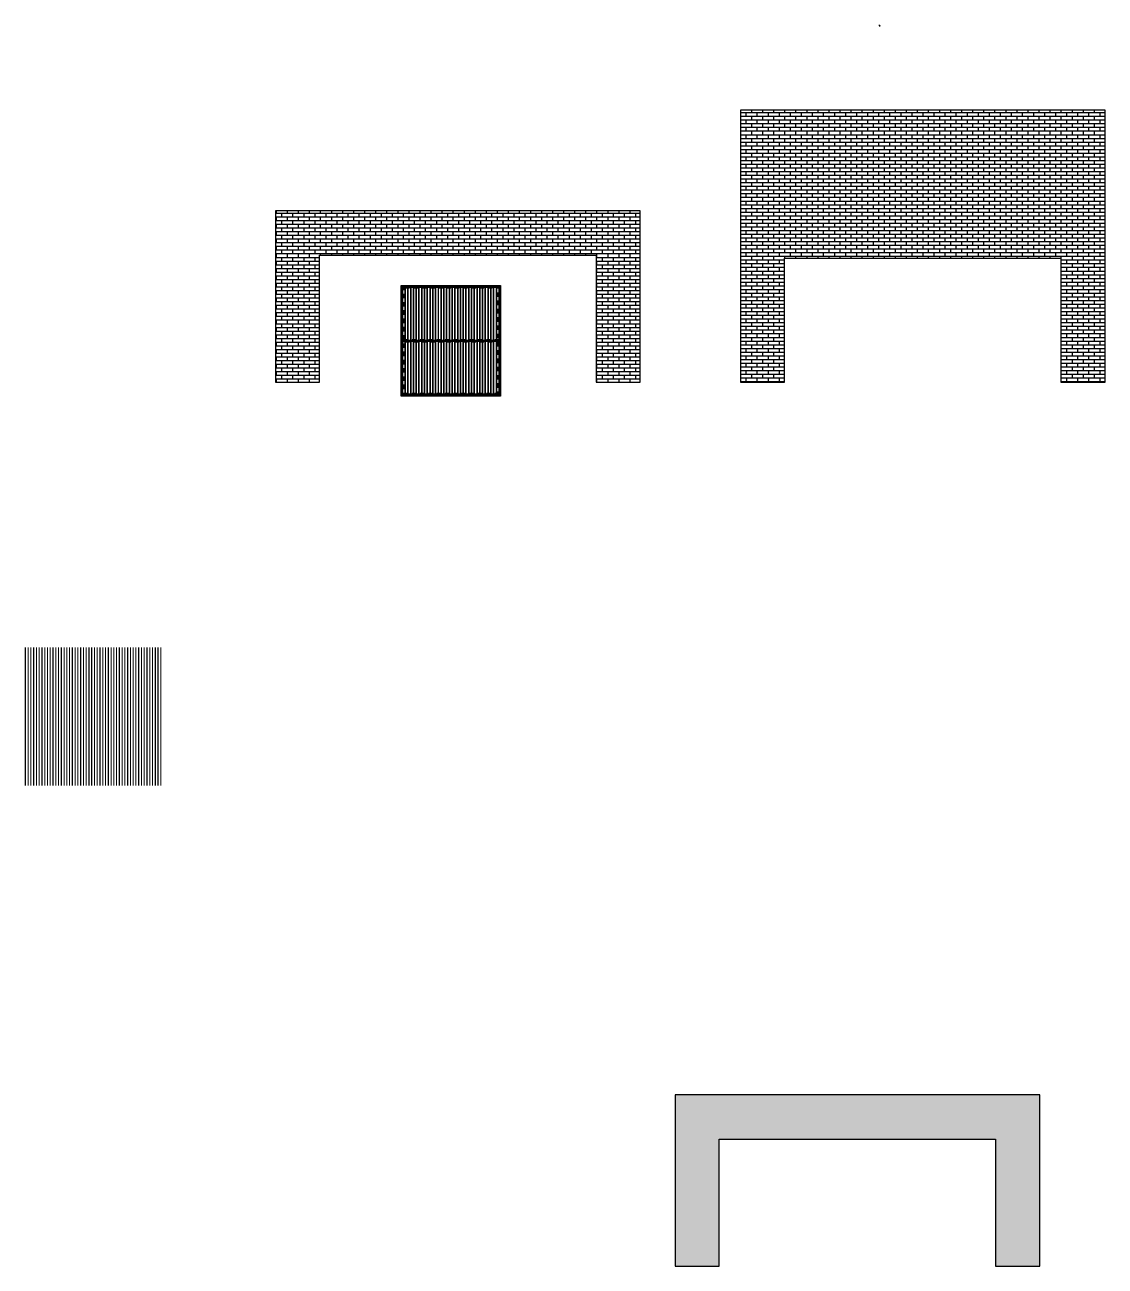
# Model space of a CAD drawing. Header units: millimetres. Extents: x -244126 to 368105, y -173968 to 259060.
# Drawn here: x -54951 to -35407, y 73224 to 95685 of the extents above; entities that cross this region are included whole.
import ezdxf
from ezdxf.enums import TextEntityAlignment as Align

# ---------------------------------------------------------------- set-up
doc = ezdxf.new("R2010")
doc.units = ezdxf.units.MM
doc.header["$MEASUREMENT"] = 0
doc.linetypes.add('TA_HL_023.00000', pattern=[149.5, 81.65, -67.85])
for name, color, linetype in [('000 - H A T C H', 8, 'Continuous'), ('000 - WIPEOUT', 250, 'Continuous'), ('002 - STRUCTURAL STEEL', 4, 'Continuous'), ('004 - WALL', 3, 'Continuous'), ('A02_LITEWOOD', 7, 'Continuous'), ('A04_TUBE SERIES', 7, 'Continuous')]:
    doc.layers.add(name, color=color, linetype=linetype)
doc.styles.add('TA', font='Cordia New.ttf', dxfattribs={"height": 4.5})

# ---------------------------------------------------------------- blocks, each defined once
blk = doc.blocks.new('*U3060')
at = {"layer": '000 - H A T C H'}
h = blk.add_hatch(dxfattribs=at)
h.set_pattern_fill('AR-BRSTD', color=0, scale=25)
h.set_pattern_definition([(0, (-800, 1819.65), (0, 66.675), []), (90, (-800, 1819.65), (-100, 66.675), [66.675, -66.675])])
h.paths.add_polyline_path([(-800, 4920), (-800, 0), (0, 0), (0, 2246), (5000, 2246), (5000, 0), (5800, 0), (5800, 4920)])
at = {"layer": '004 - WALL', "color": 0, "linetype": 'ByBlock'}
blk.add_lwpolyline([(5800, 4920), (-800, 4920), (-800, 0), (0, 0), (0, 2246), (5000, 2246), (5000, 0), (5800, 0), (5800, 4920)], close=True, dxfattribs=at)
blk = doc.blocks.new('000 - DYNAMIC_WxH_EXTERIOR_WALL_FRONT_VIEW')
at = {"layer": '000 - H A T C H'}
h = blk.add_hatch(dxfattribs=at)
h.set_pattern_fill('AR-BRSTD', color=0, scale=25)
h.set_pattern_definition([(0, (-800, 0), (0, 66.675), []), (90, (-800, 0), (-100, 66.675), [66.675, -66.675])])
h.paths.add_polyline_path([(-800, 3100), (-800, 0), (0, 0), (0, 2300), (5000, 2300), (5000, 0), (5800, 0), (5800, 3100)])
at = {"layer": '004 - WALL', "color": 0, "linetype": 'ByBlock'}
blk.add_lwpolyline([(5800, 3100), (-800, 3100), (-800, 0), (0, 0), (0, 2300), (5000, 2300), (5000, 0), (5800, 0), (5800, 3100)], close=True, dxfattribs=at)
blk = doc.blocks.new('*U3110')
at = {"layer": 'A04_TUBE SERIES', "color": 0, "style": 'TA', "flags": 1}
for tag, p in [('ITEM_VALUE', (50, -212)), ('PRODUCT_NAME_VALUE', (300, -212)), ('ITEM_NUMBER_VALUE', (600, -212)), ('PRODUCT_CODE_VALUE', (800, -212)), ('SELLING_PRICE_VALUE', (1000, -212)), ('UNIT_VALUE', (1150, -212)), ('TYPE_OF_COLOR_VALUE', (1275, -212)), ('SECTION_VALUE', (1425, -212))]:
    blk.add_attdef(tag, text='', height=9, dxfattribs=at).set_placement(p, align=Align.MIDDLE_CENTER)
at = {"color": 250}
blk.add_wipeout([(-900, -13), (900, -13), (900, 13), (-900, 13)], dxfattribs=at).dxf.layer = '000 - WIPEOUT'
at = {"layer": 'A02_LITEWOOD', "color": 0}
for p, q in [((-900, -13), (-900, 13)), ((900, -13), (900, 13))]:
    blk.add_line(p, q, dxfattribs=at)
for points in [[(-900, 13), (-881, 13), (-881, -13), (-900, -13)], [(-850, -13), (-869, -13), (-869, 13), (-850, 13)], [(-850, 13), (-831, 13), (-831, -13), (-850, -13)], [(-800, -13), (-819, -13), (-819, 13), (-800, 13)], [(-800, 13), (-781, 13), (-781, -13), (-800, -13)], [(-750, -13), (-769, -13), (-769, 13), (-750, 13)], [(-750, 13), (-731, 13), (-731, -13), (-750, -13)], [(-700, -13), (-719, -13), (-719, 13), (-700, 13)], [(-700, 13), (-681, 13), (-681, -13), (-700, -13)], [(-650, -13), (-669, -13), (-669, 13), (-650, 13)], [(-650, 13), (-631, 13), (-631, -13), (-650, -13)], [(-600, -13), (-619, -13), (-619, 13), (-600, 13)], [(-600, 13), (-581, 13), (-581, -13), (-600, -13)], [(-550, -13), (-569, -13), (-569, 13), (-550, 13)], [(-550, 13), (-531, 13), (-531, -13), (-550, -13)], [(-500, -13), (-519, -13), (-519, 13), (-500, 13)], [(-500, 13), (-481, 13), (-481, -13), (-500, -13)], [(-450, -13), (-469, -13), (-469, 13), (-450, 13)], [(-450, 13), (-431, 13), (-431, -13), (-450, -13)], [(-400, -13), (-419, -13), (-419, 13), (-400, 13)], [(-400, 13), (-381, 13), (-381, -13), (-400, -13)], [(-350, -13), (-369, -13), (-369, 13), (-350, 13)], [(-350, 13), (-331, 13), (-331, -13), (-350, -13)], [(-300, -13), (-319, -13), (-319, 13), (-300, 13)], [(-300, 13), (-281, 13), (-281, -13), (-300, -13)], [(-250, -13), (-269, -13), (-269, 13), (-250, 13)], [(-250, 13), (-231, 13), (-231, -13), (-250, -13)], [(-200, -13), (-219, -13), (-219, 13), (-200, 13)], [(-200, 13), (-181, 13), (-181, -13), (-200, -13)], [(-150, -13), (-169, -13), (-169, 13), (-150, 13)], [(-150, 13), (-131, 13), (-131, -13), (-150, -13)], [(-100, -13), (-119, -13), (-119, 13), (-100, 13)], [(-100, 13), (-81, 13), (-81, -13), (-100, -13)], [(-50, -13), (-69, -13), (-69, 13), (-50, 13)], [(-50, 13), (-31, 13), (-31, -13), (-50, -13)], [(0, -13), (-19, -13), (-19, 13), (0, 13)], [(0, 13), (19, 13), (19, -13), (0, -13)], [(50, -13), (31, -13), (31, 13), (50, 13)], [(50, 13), (69, 13), (69, -13), (50, -13)], [(100, -13), (81, -13), (81, 13), (100, 13)], [(100, 13), (119, 13), (119, -13), (100, -13)], [(150, -13), (131, -13), (131, 13), (150, 13)], [(150, 13), (169, 13), (169, -13), (150, -13)], [(200, -13), (181, -13), (181, 13), (200, 13)], [(200, 13), (219, 13), (219, -13), (200, -13)], [(250, -13), (231, -13), (231, 13), (250, 13)], [(250, 13), (269, 13), (269, -13), (250, -13)], [(300, -13), (281, -13), (281, 13), (300, 13)], [(300, 13), (319, 13), (319, -13), (300, -13)], [(350, -13), (331, -13), (331, 13), (350, 13)], [(350, 13), (369, 13), (369, -13), (350, -13)], [(400, -13), (381, -13), (381, 13), (400, 13)], [(400, 13), (419, 13), (419, -13), (400, -13)], [(450, -13), (431, -13), (431, 13), (450, 13)], [(450, 13), (469, 13), (469, -13), (450, -13)], [(500, -13), (481, -13), (481, 13), (500, 13)], [(500, 13), (519, 13), (519, -13), (500, -13)], [(550, -13), (531, -13), (531, 13), (550, 13)], [(550, 13), (569, 13), (569, -13), (550, -13)], [(600, -13), (581, -13), (581, 13), (600, 13)], [(600, 13), (619, 13), (619, -13), (600, -13)], [(650, -13), (631, -13), (631, 13), (650, 13)], [(650, 13), (669, 13), (669, -13), (650, -13)], [(700, -13), (681, -13), (681, 13), (700, 13)], [(700, 13), (719, 13), (719, -13), (700, -13)], [(750, -13), (731, -13), (731, 13), (750, 13)], [(750, 13), (769, 13), (769, -13), (750, -13)], [(800, -13), (781, -13), (781, 13), (800, 13)], [(800, 13), (819, 13), (819, -13), (800, -13)], [(850, -13), (831, -13), (831, 13), (850, 13)], [(850, 13), (869, 13), (869, -13), (850, -13)], [(900, -13), (881, -13), (881, 13), (900, 13)]]:
    blk.add_lwpolyline(points, dxfattribs=at)
at = {"layer": 'A02_LITEWOOD', "color": 1}
for points in [[(-881, -13), (-869, -13), (-869, 13), (-881, 13)], [(-831, -13), (-819, -13), (-819, 13), (-831, 13)], [(-781, -13), (-769, -13), (-769, 13), (-781, 13)], [(-731, -13), (-719, -13), (-719, 13), (-731, 13)], [(-681, -13), (-669, -13), (-669, 13), (-681, 13)], [(-631, -13), (-619, -13), (-619, 13), (-631, 13)], [(-581, -13), (-569, -13), (-569, 13), (-581, 13)], [(-531, -13), (-519, -13), (-519, 13), (-531, 13)], [(-481, -13), (-469, -13), (-469, 13), (-481, 13)], [(-431, -13), (-419, -13), (-419, 13), (-431, 13)], [(-381, -13), (-369, -13), (-369, 13), (-381, 13)], [(-331, -13), (-319, -13), (-319, 13), (-331, 13)], [(-281, -13), (-269, -13), (-269, 13), (-281, 13)], [(-231, -13), (-219, -13), (-219, 13), (-231, 13)], [(-181, -13), (-169, -13), (-169, 13), (-181, 13)], [(-131, -13), (-119, -13), (-119, 13), (-131, 13)], [(-81, -13), (-69, -13), (-69, 13), (-81, 13)], [(-31, -13), (-19, -13), (-19, 13), (-31, 13)], [(19, -13), (31, -13), (31, 13), (19, 13)], [(69, -13), (81, -13), (81, 13), (69, 13)], [(119, -13), (131, -13), (131, 13), (119, 13)], [(169, -13), (181, -13), (181, 13), (169, 13)], [(219, -13), (231, -13), (231, 13), (219, 13)], [(269, -13), (281, -13), (281, 13), (269, 13)], [(319, -13), (331, -13), (331, 13), (319, 13)], [(369, -13), (381, -13), (381, 13), (369, 13)], [(419, -13), (431, -13), (431, 13), (419, 13)], [(469, -13), (481, -13), (481, 13), (469, 13)], [(519, -13), (531, -13), (531, 13), (519, 13)], [(569, -13), (581, -13), (581, 13), (569, 13)], [(619, -13), (631, -13), (631, 13), (619, 13)], [(669, -13), (681, -13), (681, 13), (669, 13)], [(719, -13), (731, -13), (731, 13), (719, 13)], [(769, -13), (781, -13), (781, 13), (769, 13)], [(819, -13), (831, -13), (831, 13), (819, 13)], [(869, -13), (881, -13), (881, 13), (869, 13)]]:
    blk.add_lwpolyline(points, close=True, dxfattribs=at)
blk = doc.blocks.new('*U3042')
at = {"layer": '002 - STRUCTURAL STEEL', "color": 0, "linetype": 'ByBlock'}
blk.add_lwpolyline([(0, 2000), (50, 2000), (50, 0), (0, 0)], close=True, dxfattribs=at)
blk = doc.blocks.new('*U3051')
at = {"layer": '002 - STRUCTURAL STEEL', "color": 0, "linetype": 'ByBlock'}
blk.add_lwpolyline([(0, 50), (1750, 50), (1750, 0), (0, 0)], close=True, dxfattribs=at)
blk = doc.blocks.new('*U3055')
blk.add_point((0, 0))
at = {"layer": 'A04_TUBE SERIES', "color": 0, "style": 'TA', "flags": 1}
for tag, p in [('ITEM_VALUE', (10, -352.5)), ('PRODUCT_NAME_VALUE', (60, -352.5)), ('ITEM_NUMBER_VALUE', (120, -352.5)), ('PRODUCT_CODE_VALUE', (160, -352.5)), ('SELLING_PRICE_VALUE', (200, -352.5)), ('UNIT_VALUE', (230, -352.5)), ('TYPE_OF_COLOR_VALUE', (255, -352.5)), ('SECTION_VALUE', (285, -352.5))]:
    blk.add_attdef(tag, text='', height=1.8, dxfattribs=at).set_placement(p, align=Align.MIDDLE_CENTER)
at = {"color": 0, "linetype": 'ByBlock'}
blk.add_wipeout([(-881, -990), (-869, -990), (-869, 990), (-881, 990)], dxfattribs=at).dxf.layer = '000 - WIPEOUT'
at = {"layer": 'A04_TUBE SERIES', "color": 0, "linetype": 'ByBlock'}
blk.add_lwpolyline([(-881, -990), (-869, -990), (-869, 990), (-881, 990)], close=True, dxfattribs=at)
at = {"color": 0, "linetype": 'ByBlock'}
blk.add_wipeout([(-831, -990), (-819, -990), (-819, 990), (-831, 990)], dxfattribs=at).dxf.layer = '000 - WIPEOUT'
at = {"layer": 'A04_TUBE SERIES', "color": 0, "linetype": 'ByBlock'}
blk.add_lwpolyline([(-831, -990), (-819, -990), (-819, 990), (-831, 990)], close=True, dxfattribs=at)
at = {"color": 0, "linetype": 'ByBlock'}
blk.add_wipeout([(-781, -990), (-769, -990), (-769, 990), (-781, 990)], dxfattribs=at).dxf.layer = '000 - WIPEOUT'
at = {"layer": 'A04_TUBE SERIES', "color": 0, "linetype": 'ByBlock'}
blk.add_lwpolyline([(-781, -990), (-769, -990), (-769, 990), (-781, 990)], close=True, dxfattribs=at)
at = {"color": 0, "linetype": 'ByBlock'}
blk.add_wipeout([(-731, -990), (-719, -990), (-719, 990), (-731, 990)], dxfattribs=at).dxf.layer = '000 - WIPEOUT'
at = {"layer": 'A04_TUBE SERIES', "color": 0, "linetype": 'ByBlock'}
blk.add_lwpolyline([(-731, -990), (-719, -990), (-719, 990), (-731, 990)], close=True, dxfattribs=at)
at = {"color": 0, "linetype": 'ByBlock'}
blk.add_wipeout([(-681, -990), (-669, -990), (-669, 990), (-681, 990)], dxfattribs=at).dxf.layer = '000 - WIPEOUT'
at = {"layer": 'A04_TUBE SERIES', "color": 0, "linetype": 'ByBlock'}
blk.add_lwpolyline([(-681, -990), (-669, -990), (-669, 990), (-681, 990)], close=True, dxfattribs=at)
at = {"color": 0, "linetype": 'ByBlock'}
blk.add_wipeout([(-631, -990), (-619, -990), (-619, 990), (-631, 990)], dxfattribs=at).dxf.layer = '000 - WIPEOUT'
at = {"layer": 'A04_TUBE SERIES', "color": 0, "linetype": 'ByBlock'}
blk.add_lwpolyline([(-631, -990), (-619, -990), (-619, 990), (-631, 990)], close=True, dxfattribs=at)
at = {"color": 0, "linetype": 'ByBlock'}
blk.add_wipeout([(-581, -990), (-569, -990), (-569, 990), (-581, 990)], dxfattribs=at).dxf.layer = '000 - WIPEOUT'
at = {"layer": 'A04_TUBE SERIES', "color": 0, "linetype": 'ByBlock'}
blk.add_lwpolyline([(-581, -990), (-569, -990), (-569, 990), (-581, 990)], close=True, dxfattribs=at)
at = {"color": 0, "linetype": 'ByBlock'}
blk.add_wipeout([(-531, -990), (-519, -990), (-519, 990), (-531, 990)], dxfattribs=at).dxf.layer = '000 - WIPEOUT'
at = {"layer": 'A04_TUBE SERIES', "color": 0, "linetype": 'ByBlock'}
blk.add_lwpolyline([(-531, -990), (-519, -990), (-519, 990), (-531, 990)], close=True, dxfattribs=at)
at = {"color": 0, "linetype": 'ByBlock'}
blk.add_wipeout([(-481, -990), (-469, -990), (-469, 990), (-481, 990)], dxfattribs=at).dxf.layer = '000 - WIPEOUT'
at = {"layer": 'A04_TUBE SERIES', "color": 0, "linetype": 'ByBlock'}
blk.add_lwpolyline([(-481, -990), (-469, -990), (-469, 990), (-481, 990)], close=True, dxfattribs=at)
at = {"color": 0, "linetype": 'ByBlock'}
blk.add_wipeout([(-431, -990), (-419, -990), (-419, 990), (-431, 990)], dxfattribs=at).dxf.layer = '000 - WIPEOUT'
at = {"layer": 'A04_TUBE SERIES', "color": 0, "linetype": 'ByBlock'}
blk.add_lwpolyline([(-431, -990), (-419, -990), (-419, 990), (-431, 990)], close=True, dxfattribs=at)
at = {"color": 0, "linetype": 'ByBlock'}
blk.add_wipeout([(-381, -990), (-369, -990), (-369, 990), (-381, 990)], dxfattribs=at).dxf.layer = '000 - WIPEOUT'
at = {"layer": 'A04_TUBE SERIES', "color": 0, "linetype": 'ByBlock'}
blk.add_lwpolyline([(-381, -990), (-369, -990), (-369, 990), (-381, 990)], close=True, dxfattribs=at)
at = {"color": 0, "linetype": 'ByBlock'}
blk.add_wipeout([(-331, -990), (-319, -990), (-319, 990), (-331, 990)], dxfattribs=at).dxf.layer = '000 - WIPEOUT'
at = {"layer": 'A04_TUBE SERIES', "color": 0, "linetype": 'ByBlock'}
blk.add_lwpolyline([(-331, -990), (-319, -990), (-319, 990), (-331, 990)], close=True, dxfattribs=at)
at = {"color": 0, "linetype": 'ByBlock'}
blk.add_wipeout([(-281, -990), (-269, -990), (-269, 990), (-281, 990)], dxfattribs=at).dxf.layer = '000 - WIPEOUT'
at = {"layer": 'A04_TUBE SERIES', "color": 0, "linetype": 'ByBlock'}
blk.add_lwpolyline([(-281, -990), (-269, -990), (-269, 990), (-281, 990)], close=True, dxfattribs=at)
at = {"color": 0, "linetype": 'ByBlock'}
blk.add_wipeout([(-231, -990), (-219, -990), (-219, 990), (-231, 990)], dxfattribs=at).dxf.layer = '000 - WIPEOUT'
at = {"layer": 'A04_TUBE SERIES', "color": 0, "linetype": 'ByBlock'}
blk.add_lwpolyline([(-231, -990), (-219, -990), (-219, 990), (-231, 990)], close=True, dxfattribs=at)
at = {"color": 0, "linetype": 'ByBlock'}
blk.add_wipeout([(-181, -990), (-169, -990), (-169, 990), (-181, 990)], dxfattribs=at).dxf.layer = '000 - WIPEOUT'
at = {"layer": 'A04_TUBE SERIES', "color": 0, "linetype": 'ByBlock'}
blk.add_lwpolyline([(-181, -990), (-169, -990), (-169, 990), (-181, 990)], close=True, dxfattribs=at)
at = {"color": 0, "linetype": 'ByBlock'}
blk.add_wipeout([(-131, -990), (-119, -990), (-119, 990), (-131, 990)], dxfattribs=at).dxf.layer = '000 - WIPEOUT'
at = {"layer": 'A04_TUBE SERIES', "color": 0, "linetype": 'ByBlock'}
blk.add_lwpolyline([(-131, -990), (-119, -990), (-119, 990), (-131, 990)], close=True, dxfattribs=at)
at = {"color": 0, "linetype": 'ByBlock'}
blk.add_wipeout([(-81, -990), (-69, -990), (-69, 990), (-81, 990)], dxfattribs=at).dxf.layer = '000 - WIPEOUT'
at = {"layer": 'A04_TUBE SERIES', "color": 0, "linetype": 'ByBlock'}
blk.add_lwpolyline([(-81, -990), (-69, -990), (-69, 990), (-81, 990)], close=True, dxfattribs=at)
at = {"color": 0, "linetype": 'ByBlock'}
blk.add_wipeout([(-31, -990), (-19, -990), (-19, 990), (-31, 990)], dxfattribs=at).dxf.layer = '000 - WIPEOUT'
at = {"layer": 'A04_TUBE SERIES', "color": 0, "linetype": 'ByBlock'}
blk.add_lwpolyline([(-31, -990), (-19, -990), (-19, 990), (-31, 990)], close=True, dxfattribs=at)
at = {"color": 0, "linetype": 'ByBlock'}
blk.add_wipeout([(19, -990), (31, -990), (31, 990), (19, 990)], dxfattribs=at).dxf.layer = '000 - WIPEOUT'
at = {"layer": 'A04_TUBE SERIES', "color": 0, "linetype": 'ByBlock'}
blk.add_lwpolyline([(19, -990), (31, -990), (31, 990), (19, 990)], close=True, dxfattribs=at)
at = {"color": 0, "linetype": 'ByBlock'}
blk.add_wipeout([(69, -990), (81, -990), (81, 990), (69, 990)], dxfattribs=at).dxf.layer = '000 - WIPEOUT'
at = {"layer": 'A04_TUBE SERIES', "color": 0, "linetype": 'ByBlock'}
blk.add_lwpolyline([(69, -990), (81, -990), (81, 990), (69, 990)], close=True, dxfattribs=at)
at = {"color": 0, "linetype": 'ByBlock'}
blk.add_wipeout([(119, -990), (131, -990), (131, 990), (119, 990)], dxfattribs=at).dxf.layer = '000 - WIPEOUT'
at = {"layer": 'A04_TUBE SERIES', "color": 0, "linetype": 'ByBlock'}
blk.add_lwpolyline([(119, -990), (131, -990), (131, 990), (119, 990)], close=True, dxfattribs=at)
at = {"color": 0, "linetype": 'ByBlock'}
blk.add_wipeout([(169, -990), (181, -990), (181, 990), (169, 990)], dxfattribs=at).dxf.layer = '000 - WIPEOUT'
at = {"layer": 'A04_TUBE SERIES', "color": 0, "linetype": 'ByBlock'}
blk.add_lwpolyline([(169, -990), (181, -990), (181, 990), (169, 990)], close=True, dxfattribs=at)
at = {"color": 0, "linetype": 'ByBlock'}
blk.add_wipeout([(219, -990), (231, -990), (231, 990), (219, 990)], dxfattribs=at).dxf.layer = '000 - WIPEOUT'
at = {"layer": 'A04_TUBE SERIES', "color": 0, "linetype": 'ByBlock'}
blk.add_lwpolyline([(219, -990), (231, -990), (231, 990), (219, 990)], close=True, dxfattribs=at)
at = {"color": 0, "linetype": 'ByBlock'}
blk.add_wipeout([(269, -990), (281, -990), (281, 990), (269, 990)], dxfattribs=at).dxf.layer = '000 - WIPEOUT'
at = {"layer": 'A04_TUBE SERIES', "color": 0, "linetype": 'ByBlock'}
blk.add_lwpolyline([(269, -990), (281, -990), (281, 990), (269, 990)], close=True, dxfattribs=at)
at = {"color": 0, "linetype": 'ByBlock'}
blk.add_wipeout([(319, -990), (331, -990), (331, 990), (319, 990)], dxfattribs=at).dxf.layer = '000 - WIPEOUT'
at = {"layer": 'A04_TUBE SERIES', "color": 0, "linetype": 'ByBlock'}
blk.add_lwpolyline([(319, -990), (331, -990), (331, 990), (319, 990)], close=True, dxfattribs=at)
at = {"color": 0, "linetype": 'ByBlock'}
blk.add_wipeout([(369, -990), (381, -990), (381, 990), (369, 990)], dxfattribs=at).dxf.layer = '000 - WIPEOUT'
at = {"layer": 'A04_TUBE SERIES', "color": 0, "linetype": 'ByBlock'}
blk.add_lwpolyline([(369, -990), (381, -990), (381, 990), (369, 990)], close=True, dxfattribs=at)
at = {"color": 0, "linetype": 'ByBlock'}
blk.add_wipeout([(419, -990), (431, -990), (431, 990), (419, 990)], dxfattribs=at).dxf.layer = '000 - WIPEOUT'
at = {"layer": 'A04_TUBE SERIES', "color": 0, "linetype": 'ByBlock'}
blk.add_lwpolyline([(419, -990), (431, -990), (431, 990), (419, 990)], close=True, dxfattribs=at)
at = {"color": 0, "linetype": 'ByBlock'}
blk.add_wipeout([(469, -990), (481, -990), (481, 990), (469, 990)], dxfattribs=at).dxf.layer = '000 - WIPEOUT'
at = {"layer": 'A04_TUBE SERIES', "color": 0, "linetype": 'ByBlock'}
blk.add_lwpolyline([(469, -990), (481, -990), (481, 990), (469, 990)], close=True, dxfattribs=at)
at = {"color": 0, "linetype": 'ByBlock'}
blk.add_wipeout([(519, -990), (531, -990), (531, 990), (519, 990)], dxfattribs=at).dxf.layer = '000 - WIPEOUT'
at = {"layer": 'A04_TUBE SERIES', "color": 0, "linetype": 'ByBlock'}
blk.add_lwpolyline([(519, -990), (531, -990), (531, 990), (519, 990)], close=True, dxfattribs=at)
at = {"color": 0, "linetype": 'ByBlock'}
blk.add_wipeout([(569, -990), (581, -990), (581, 990), (569, 990)], dxfattribs=at).dxf.layer = '000 - WIPEOUT'
at = {"layer": 'A04_TUBE SERIES', "color": 0, "linetype": 'ByBlock'}
blk.add_lwpolyline([(569, -990), (581, -990), (581, 990), (569, 990)], close=True, dxfattribs=at)
at = {"color": 0, "linetype": 'ByBlock'}
blk.add_wipeout([(619, -990), (631, -990), (631, 990), (619, 990)], dxfattribs=at).dxf.layer = '000 - WIPEOUT'
at = {"layer": 'A04_TUBE SERIES', "color": 0, "linetype": 'ByBlock'}
blk.add_lwpolyline([(619, -990), (631, -990), (631, 990), (619, 990)], close=True, dxfattribs=at)
at = {"color": 0, "linetype": 'ByBlock'}
blk.add_wipeout([(669, -990), (681, -990), (681, 990), (669, 990)], dxfattribs=at).dxf.layer = '000 - WIPEOUT'
at = {"layer": 'A04_TUBE SERIES', "color": 0, "linetype": 'ByBlock'}
blk.add_lwpolyline([(669, -990), (681, -990), (681, 990), (669, 990)], close=True, dxfattribs=at)
at = {"color": 0, "linetype": 'ByBlock'}
blk.add_wipeout([(719, -990), (731, -990), (731, 990), (719, 990)], dxfattribs=at).dxf.layer = '000 - WIPEOUT'
at = {"layer": 'A04_TUBE SERIES', "color": 0, "linetype": 'ByBlock'}
blk.add_lwpolyline([(719, -990), (731, -990), (731, 990), (719, 990)], close=True, dxfattribs=at)
at = {"color": 0, "linetype": 'ByBlock'}
blk.add_wipeout([(769, -990), (781, -990), (781, 990), (769, 990)], dxfattribs=at).dxf.layer = '000 - WIPEOUT'
at = {"layer": 'A04_TUBE SERIES', "color": 0, "linetype": 'ByBlock'}
blk.add_lwpolyline([(769, -990), (781, -990), (781, 990), (769, 990)], close=True, dxfattribs=at)
at = {"color": 0, "linetype": 'ByBlock'}
blk.add_wipeout([(819, -990), (831, -990), (831, 990), (819, 990)], dxfattribs=at).dxf.layer = '000 - WIPEOUT'
at = {"layer": 'A04_TUBE SERIES', "color": 0, "linetype": 'ByBlock'}
blk.add_lwpolyline([(819, -990), (831, -990), (831, 990), (819, 990)], close=True, dxfattribs=at)
at = {"color": 0, "linetype": 'ByBlock'}
blk.add_wipeout([(869, -990), (881, -990), (881, 990), (869, 990)], dxfattribs=at).dxf.layer = '000 - WIPEOUT'
at = {"layer": 'A04_TUBE SERIES', "color": 0, "linetype": 'ByBlock'}
blk.add_lwpolyline([(869, -990), (881, -990), (881, 990), (869, 990)], close=True, dxfattribs=at)
blk = doc.blocks.new('*U3120')
at = {"color": 0, "linetype": 'ByBlock', "const_width": 20}
for points in [[(-1225, -1250), (-1225, 1250)], [(-1175, -1250), (-1175, 1250)], [(-1125, -1250), (-1125, 1250)], [(-1075, -1250), (-1075, 1250)], [(-1025, -1250), (-1025, 1250)], [(-975, -1250), (-975, 1250)], [(-925, -1250), (-925, 1250)], [(-875, -1250), (-875, 1250)], [(-825, -1250), (-825, 1250)], [(-775, -1250), (-775, 1250)], [(-725, -1250), (-725, 1250)], [(-675, -1250), (-675, 1250)], [(-625, -1250), (-625, 1250)], [(-575, -1250), (-575, 1250)], [(-525, -1250), (-525, 1250)], [(-475, -1250), (-475, 1250)], [(-425, -1250), (-425, 1250)], [(-375, -1250), (-375, 1250)], [(-325, -1250), (-325, 1250)], [(-275, -1250), (-275, 1250)], [(-225, -1250), (-225, 1250)], [(-175, -1250), (-175, 1250)], [(-125, -1250), (-125, 1250)], [(-75, -1250), (-75, 1250)], [(-25, -1250), (-25, 1250)], [(25, -1250), (25, 1250)], [(75, -1250), (75, 1250)], [(125, -1250), (125, 1250)], [(175, -1250), (175, 1250)], [(225, -1250), (225, 1250)], [(275, -1250), (275, 1250)], [(325, -1250), (325, 1250)], [(375, -1250), (375, 1250)], [(425, -1250), (425, 1250)], [(475, -1250), (475, 1250)], [(525, -1250), (525, 1250)], [(575, -1250), (575, 1250)], [(625, -1250), (625, 1250)], [(675, -1250), (675, 1250)], [(725, -1250), (725, 1250)], [(775, -1250), (775, 1250)], [(825, -1250), (825, 1250)], [(875, -1250), (875, 1250)], [(925, -1250), (925, 1250)], [(975, -1250), (975, 1250)], [(1025, -1250), (1025, 1250)], [(1075, -1250), (1075, 1250)], [(1125, -1250), (1125, 1250)], [(1175, -1250), (1175, 1250)], [(1225, -1250), (1225, 1250)]]:
    blk.add_lwpolyline(points, dxfattribs=at)
at = {"layer": 'A04_TUBE SERIES', "color": 0, "style": 'TA', "flags": 1}
for tag, p in [('ITEM_VALUE', (10, -352.5)), ('PRODUCT_NAME_VALUE', (60, -352.5)), ('ITEM_NUMBER_VALUE', (120, -352.5)), ('PRODUCT_CODE_VALUE', (160, -352.5)), ('SELLING_PRICE_VALUE', (200, -352.5)), ('UNIT_VALUE', (230, -352.5)), ('TYPE_OF_COLOR_VALUE', (255, -352.5)), ('SECTION_VALUE', (285, -352.5))]:
    blk.add_attdef(tag, text='', height=1.8, dxfattribs=at).set_placement(p, align=Align.MIDDLE_CENTER)

msp = doc.modelspace()

# ---------------------------------------------------------------- hatches: boundary and pattern name
at = {"layer": '000 - H A T C H'}
h = msp.add_hatch(dxfattribs=at)
h.set_pattern_fill('AR-SAND', color=8, scale=50)
h.set_pattern_definition([(37.5, (-19458.84, 27615.35), (-3.14967, 96.34119), [0, -76, 0, -85, 0, -81.25]), (7.5, (-19458.84, 27615.35), (88.48884, 141.1073), [0, -41, 0, -68.5, 0, -26.25]), (327.5, (-19520.34, 27615.35), (155.70709, 0.28295), [0, -25, 0, -90, 0, -117.5]), (317.5, (-19520.34, 27615.35), (150.30633, 43.88378), [0, -12.5, 0, -59, 0, -67.5])])
h.paths.add_polyline_path([(-36588.62335, 76323.88325), (-43188.62335, 76323.88325), (-43188.62335, 73223.88325), (-42388.62335, 73223.88325), (-42388.62335, 75523.88325), (-37388.62335, 75523.88325), (-37388.62335, 73223.88325), (-36588.62335, 73223.88325)])

# ---------------------------------------------------------------- linework, layer by layer
at = {"color": 3}
msp.add_lwpolyline([(-39494.80948, 95685.4833), (-39495.30948, 95685.4833, 0.4142135624), (-39497.00948, 95683.7833), (-39497.00948, 95678.5333), (-39497.00948, 95675.6333), (-39497.00948, 95670.2333, 0.4142135624), (-39495.50948, 95668.7333), (-39493.1527, 95668.7333), (-39487.7527, 95668.7333), (-39484.9027, 95668.7333), (-39479.6027, 95668.7333, 0.4142135624), (-39478.1027, 95670.2333), (-39478.1027, 95672.85522), (-39478.1027, 95674.70522)], format="xyb", dxfattribs=at)
msp.add_lwpolyline([(-36588.62335, 76323.88325), (-43188.62335, 76323.88325), (-43188.62335, 73223.88325), (-42388.62335, 73223.88325), (-42388.62335, 75523.88325), (-37388.62335, 75523.88325), (-37388.62335, 73223.88325), (-36588.62335, 73223.88325), (-36588.62335, 76323.88325)], close=True, dxfattribs=at)

# ---------------------------------------------------------------- block references
at = {"color": 8}
for name, p in [('*U3060', (-41206.79181, 89218.3859)), ('000 - DYNAMIC_WxH_EXTERIOR_WALL_FRONT_VIEW', (-49617.93267, 89218.3859))]:
    msp.add_blockref(name, p, dxfattribs=at)
at = {"color": 3}
msp.add_blockref('*U3120', (-53715.86157, 83170.26903), dxfattribs=at)
at = {"layer": '002 - STRUCTURAL STEEL', "color": 1, "linetype": 'TA_HL_023.00000'}
for p in [(-48095.31488, 89943.3859), (-48095.31488, 88968.3859)]:
    msp.add_blockref('*U3051', p, dxfattribs=at)

# ---------------------------------------------------------------- next in the draw order: block references
at = {"layer": 'A02_LITEWOOD', "color": 2}
msp.add_blockref('*U3110', (-47245.31488, 90943.3859), dxfattribs=at)

# ---------------------------------------------------------------- next in the draw order: block references
at = {"layer": '002 - STRUCTURAL STEEL', "color": 1, "linetype": 'TA_HL_023.00000'}
for name, p in [('*U3042', (-48145.31488, 88968.3859)), ('*U3051', (-48095.31488, 90918.3859)), ('*U3042', (-46395.31488, 88968.3859))]:
    msp.add_blockref(name, p, dxfattribs=at)

# ---------------------------------------------------------------- next in the draw order: block references
at = {"layer": 'A02_LITEWOOD', "color": 2}
for p in [(-47245.31488, 89968.3859), (-47245.31488, 88993.3859)]:
    msp.add_blockref('*U3110', p, dxfattribs=at)

# ---------------------------------------------------------------- next in the draw order: block references
at = {"color": 3}
msp.add_blockref('*U3055', (-47245.31488, 89968.3859), dxfattribs=at)

# ---------------------------------------------------------------- next in the draw order: linework, layer by layer
msp.add_lwpolyline([(-48145.31488, 90968.3859), (-46345.31488, 90968.3859), (-46345.31488, 88968.3859), (-48145.31488, 88968.3859)], close=True, dxfattribs=at)

# ---------------------------------------------------------------- next in the draw order: block references
at = {"layer": '002 - STRUCTURAL STEEL', "color": 1, "linetype": 'TA_HL_023.00000'}
msp.add_blockref('*U3042', (-47270.31488, 88968.3859), dxfattribs=at)

doc.saveas('drawing.dxf')
